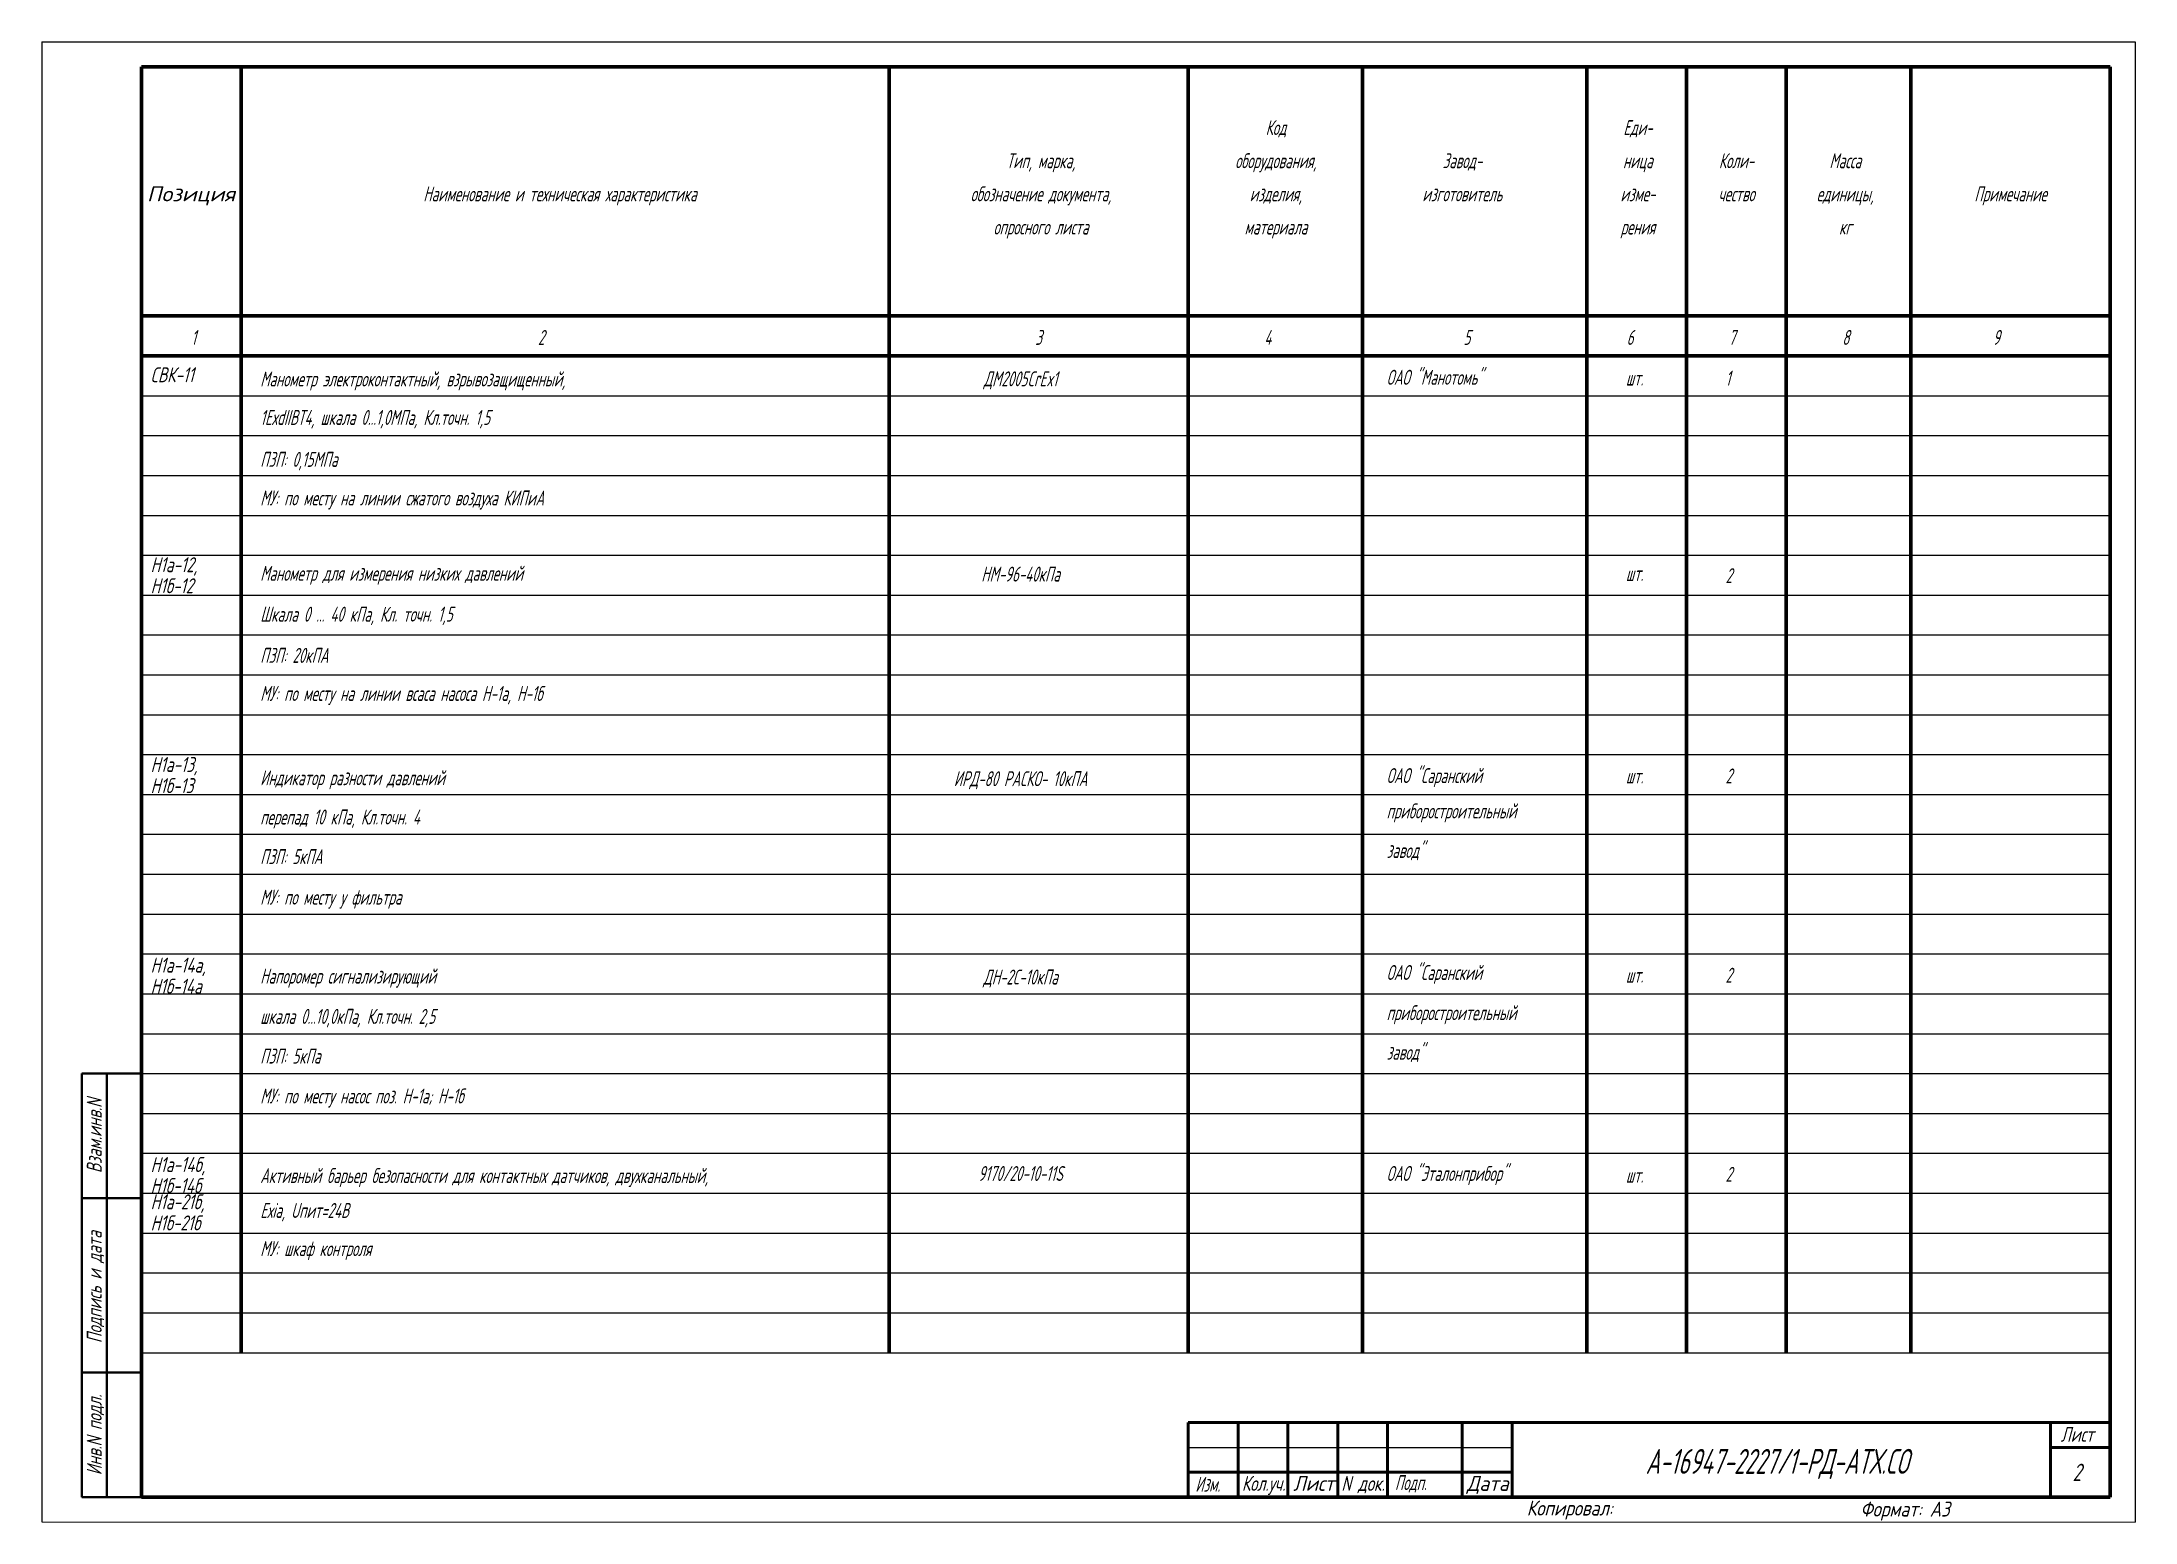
# Model space of a CAD drawing. Header units: millimetres. Extents: x -338 to 6826, y -8218 to 3153.
# Drawn here: x 2478.9 to 2898.9, y 2462 to 2759 of the extents above; entities that cross this region are included whole.
import ezdxf
from ezdxf.enums import TextEntityAlignment as Align

# ---------------------------------------------------------------- set-up
doc = ezdxf.new("R2010")
doc.units = ezdxf.units.MM
for name, color, linetype, lineweight in [('Обводка', 6, 'Continuous', 25), ('Рамка тонкая', 5, 'Continuous', 25), ('Текст_КИП', 2, 'Continuous', 25)]:
    doc.layers.add(name, color=color, linetype=linetype, lineweight=lineweight)
doc.styles.add('Simplex', font='simplex.shx', dxfattribs={"width": 0.7, "oblique": 15})

msp = doc.modelspace()

# ---------------------------------------------------------------- texts
at = {"color": 2, "style": 'Simplex', "oblique": 15, "width": 0.7}
for s, p in [('Взам.инв.N', (2490.88, 2539.48)), ('Подпись и дата', (2490.88, 2509.12)), ('Инв.N подл.', (2490.88, 2479.48))]:
    msp.add_text(s, height=3, rotation=90, dxfattribs=at).set_placement(p, align=Align.CENTER)
at = {"layer": 'Текст_КИП', "style": 'Simplex', "oblique": 15, "width": 0.6}
for s, p in [('Код', (2726.46, 2740.28)), ('Еди-', (2799.08, 2740.28)), ('Тип, марка,', (2679.33, 2733.63)), ('оборудования,', (2726.46, 2733.63)), ('Завод-', (2763.86, 2733.63)), ('ница', (2799.08, 2733.63)), ('Коли-', (2818.86, 2733.63)), ('Масса', (2840.7, 2733.63)), ('Наименование и техническая характеристика', (2582.81, 2726.98)), ('обозначение документа,', (2679.33, 2726.98)), ('изделия,', (2726.46, 2726.98)), ('изготовитель', (2763.86, 2726.98)), ('изме-', (2799.08, 2726.98)), ('чество', (2818.86, 2726.98)), ('единицы,', (2840.7, 2726.98)), ('Примечание', (2873.86, 2726.98)), ('опросного листа', (2679.33, 2720.33)), ('материала', (2726.46, 2720.33)), ('рения', (2799.08, 2720.33)), ('кг', (2840.7, 2720.33))]:
    msp.add_text(s, height=3, dxfattribs=at).set_placement(p, align=Align.CENTER)
at = {"layer": 'Текст_КИП', "style": 'Simplex', "oblique": 15}
for s, width, p, p2 in [('Позиция', 0.960052, (2499.95, 2726.98), (2517.64, 2726.98)), ('Кол.уч.', 0.603486, (2719.64, 2468.25), (2728.35, 2468.25)), ('Лист', 0.686041, (2729.93, 2468.25), (2738.16, 2468.25)), ('N док.', 0.628372, (2739.59, 2468.25), (2748.29, 2468.25)), ('Дата', 0.652619, (2764.76, 2468.25), (2773.15, 2468.25))]:
    msp.add_text(s, height=3, dxfattribs=dict(at, width=width)).set_placement(p, p2, align=Align.FIT)
at = {"layer": 'Текст_КИП', "style": 'Simplex', "oblique": 15, "width": 0.6}
for s, height, p in [('1', 3, (2508.84, 2698.18)), ('2', 3, (2578.4, 2698.18)), ('3', 3, (2678.18, 2698.18)), ('4', 3, (2724.13, 2698.18)), ('5', 3, (2764.1, 2698.18)), ('6', 3, (2796.84, 2698.18)), ('7', 3, (2817.3, 2698.18)), ('8', 3, (2840.09, 2698.18)), ('9', 3, (2870.31, 2698.18)), ('А-16947-2227/1-РД-АТХ.СО', 5, (2800.64, 2471.67)), ('Изм.', 3, (2710.3, 2468.09)), ('Подп.', 3, (2750.35, 2468.41))]:
    msp.add_text(s, height=height, dxfattribs=at).set_placement(p)
at = {"layer": 'Текст_КИП', "color": 3, "lineweight": -3, "style": 'Simplex', "oblique": 15}
for s, width, p in [('СВК-11', 0.7, (2500.68, 2690.68)), ('Манометр электроконтактный, взрывозащищенный,', 0.6, (2522.68, 2689.84)), ('ОАО "Манотомь"', 0.6, (2748.68, 2690.18)), ('1', 0.6, (2816.68, 2690)), ('шт.', 0.6, (2796.68, 2690.03)), ('1ЕхdIIВТ4, шкала 0...1,0МПа, Кл.точн. 1,5', 0.6, (2522.68, 2682.12)), ('ПЗП: 0,15МПа', 0.6, (2522.68, 2673.71)), ('МУ: по месту на линии сжатого воздуха КИПиА', 0.6, (2522.68, 2665.97)), ('Манометр для измерения низких давлений', 0.6, (2522.68, 2650.85)), ('шт.', 0.6, (2796.68, 2650.81)), ('2', 0.6, (2816.68, 2650.38)), ('Шкала 0 ... 40 кПа, Кл. точн. 1,5', 0.6, (2522.68, 2642.65)), ('ПЗП: 20кПА', 0.6, (2522.68, 2634.38)), ('МУ: по месту на линии всаса насоса Н-1а, Н-1б', 0.6, (2522.68, 2626.74)), ('Индикатор разности давлений', 0.6, (2522.68, 2609.83)), ('ОАО "Саранский', 0.6, (2748.68, 2610.27)), ('2', 0.6, (2816.68, 2610.2)), ('шт.', 0.6, (2796.68, 2610.2)), ('перепад 10 кПа, Кл.точн. 4', 0.6, (2522.68, 2601.95)), ('приборостроительный', 0.6, (2748.68, 2603.17)), ('ПЗП: 5кПА', 0.6, (2522.68, 2594.01)), ('завод"', 0.6, (2748.68, 2595.24)), ('МУ: по месту у фильтра', 0.6, (2522.68, 2585.87)), ('Н1а-14а,', 0.7, (2500.68, 2572.23)), ('Н1б-14а', 0.7, (2500.68, 2568)), ('Напоромер сигнализирующий', 0.6, (2522.68, 2570.03)), ('ОАО "Саранский', 0.6, (2748.68, 2570.76)), ('шт.', 0.6, (2796.68, 2570.22)), ('2', 0.6, (2816.68, 2570.22)), ('шкала 0...10,0кПа, Кл.точн. 2,5', 0.6, (2522.68, 2561.95)), ('приборостроительный', 0.6, (2748.68, 2562.69)), ('завод"', 0.6, (2748.68, 2554.76)), ('ПЗП: 5кПа', 0.6, (2522.68, 2553.98)), ('МУ: по месту насос поз. Н-1а; Н-1б', 0.6, (2522.68, 2545.98)), ('Н1а-14б,', 0.7, (2500.68, 2532.23)), ('Активный барьер безопасности для контактных датчиков, двухканальный,', 0.6, (2522.68, 2530.02)), ('ОАО "Эталонприбор"', 0.6, (2748.68, 2530.44)), ('2', 0.6, (2816.68, 2530.27)), ('Н1б-14б', 0.7, (2500.68, 2528)), ('шт.', 0.6, (2796.68, 2530.07)), ('Н1а-21б,', 0.7, (2500.68, 2524.75)), ('Ехia, Uпит=24В', 0.6, (2522.68, 2523.01)), ('Н1б-21б', 0.7, (2500.68, 2520.52)), ('МУ: шкаф контроля', 0.6, (2522.68, 2515.36))]:
    msp.add_text(s, height=3, dxfattribs=dict(at, width=width)).set_placement(p)
at = {"layer": 'Текст_КИП', "color": 3, "lineweight": -3, "style": 'Simplex', "oblique": 15, "width": 0.6}
for s, p in [('ДМ2005CrEx1', (2675.22, 2689.87)), ('НМ-96-40кПа', (2675.22, 2650.69)), ('ИРД-80 РАСКО- 10кПА', (2675.22, 2609.64)), ('ДН-2С-10кПа', (2675.22, 2569.85)), ('9170/20-10-11S', (2675.22, 2530.43))]:
    msp.add_text(s, height=3, dxfattribs=at).set_placement(p, align=Align.CENTER)
at = {"layer": 'Текст_КИП', "color": 3, "style": 'Simplex', "oblique": 15}
for s, width, p in [('Н1а-12,', 0.7, (2500.68, 2652.58)), ('Н1б-12', 0.7, (2500.68, 2648.35)), ('Н1а-13,', 0.7, (2500.68, 2612.49)), ('Н1б-13', 0.7, (2500.68, 2608.25)), ('Копировал:', 0.8, (2776.79, 2463.3)), ('Формат: А3', 0.8, (2843.72, 2463.1))]:
    msp.add_text(s, height=3, dxfattribs=dict(at, width=width)).set_placement(p)
at = {"layer": 'Текст_КИП', "lineweight": -3, "style": 'Simplex', "oblique": 15, "width": 0.7}
for s, height, p in [('Лист', 3, (2883.94, 2478.1)), ('2', 3.5, (2886.3, 2470.21))]:
    msp.add_text(s, height=height, dxfattribs=at).set_placement(p)

# ---------------------------------------------------------------- linework, layer by layer
at = {"lineweight": 60}
for p, q in [((2498.86, 2466.98), (2498.86, 2753.98)), ((2498.86, 2753.98), (2893.86, 2753.98)), ((2518.86, 2753.98), (2518.86, 2495.98)), ((2648.86, 2753.98), (2648.86, 2495.98)), ((2708.86, 2753.98), (2708.86, 2495.98)), ((2743.86, 2753.98), (2743.86, 2495.98)), ((2788.86, 2753.98), (2788.86, 2495.98)), ((2808.86, 2753.98), (2808.86, 2495.98)), ((2828.86, 2753.98), (2828.86, 2495.98)), ((2853.86, 2753.98), (2853.86, 2495.98)), ((2893.86, 2753.98), (2893.86, 2466.98)), ((2498.86, 2703.98), (2893.86, 2703.98)), ((2498.86, 2695.98), (2893.86, 2695.98)), ((2893.86, 2466.98), (2498.86, 2466.98))]:
    msp.add_line(p, q, dxfattribs=at)
at = {"color": 7, "lineweight": 40}
for p, q in [((2486.88, 2551.98), (2486.88, 2466.98)), ((2498.88, 2551.98), (2486.88, 2551.98)), ((2491.88, 2551.98), (2491.88, 2466.98)), ((2486.88, 2526.98), (2498.88, 2526.98)), ((2486.88, 2491.98), (2498.88, 2491.98)), ((2486.88, 2466.98), (2498.88, 2466.98))]:
    msp.add_line(p, q, dxfattribs=at)
at = {"lineweight": 50}
for p, q in [((2893.86, 2481.98), (2708.86, 2481.98)), ((2708.86, 2481.98), (2708.86, 2466.98)), ((2718.86, 2466.98), (2718.86, 2481.98)), ((2728.86, 2466.98), (2728.86, 2481.98)), ((2738.86, 2466.98), (2738.86, 2481.98)), ((2748.86, 2466.98), (2748.86, 2481.98)), ((2763.86, 2466.98), (2763.86, 2481.98)), ((2773.86, 2466.98), (2773.86, 2481.98)), ((2881.86, 2466.98), (2881.86, 2481.98)), ((2881.86, 2476.98), (2893.86, 2476.98)), ((2708.86, 2471.98), (2773.86, 2471.98))]:
    msp.add_line(p, q, dxfattribs=at)
at = {"lineweight": -3}
msp.add_line((2708.86, 2476.98), (2773.86, 2476.98), dxfattribs=at)
at = {"layer": 'Обводка', "color": 155}
for p, q in [((2498.86, 2687.98), (2893.86, 2687.98)), ((2498.86, 2679.98), (2893.86, 2679.98)), ((2498.86, 2671.98), (2893.86, 2671.98)), ((2498.86, 2663.98), (2893.86, 2663.98)), ((2498.86, 2655.98), (2893.86, 2655.98)), ((2498.86, 2647.98), (2893.86, 2647.98)), ((2498.86, 2639.98), (2893.86, 2639.98)), ((2498.86, 2631.98), (2893.86, 2631.98)), ((2498.86, 2623.98), (2893.86, 2623.98)), ((2498.86, 2615.98), (2893.86, 2615.98)), ((2498.86, 2607.98), (2893.86, 2607.98)), ((2498.86, 2599.98), (2893.86, 2599.98)), ((2498.86, 2591.98), (2893.86, 2591.98)), ((2498.86, 2583.98), (2893.86, 2583.98)), ((2498.86, 2575.98), (2893.86, 2575.98)), ((2498.86, 2567.98), (2893.86, 2567.98)), ((2498.86, 2559.98), (2893.86, 2559.98)), ((2498.86, 2551.98), (2893.86, 2551.98)), ((2498.86, 2543.98), (2893.86, 2543.98)), ((2498.86, 2535.98), (2893.86, 2535.98)), ((2498.86, 2527.98), (2893.86, 2527.98)), ((2498.86, 2519.98), (2893.86, 2519.98)), ((2498.86, 2511.98), (2893.86, 2511.98)), ((2498.86, 2503.98), (2893.86, 2503.98)), ((2498.86, 2495.98), (2893.86, 2495.98)), ((2498.86, 2495.98), (2893.86, 2495.98))]:
    msp.add_line(p, q, dxfattribs=at)
at = {"layer": 'Рамка тонкая'}
for p, q in [((2478.86, 2758.98), (2898.86, 2758.98)), ((2478.86, 2758.98), (2478.86, 2462.01)), ((2898.86, 2758.98), (2898.86, 2461.98)), ((2478.86, 2462.01), (2898.86, 2461.98))]:
    msp.add_line(p, q, dxfattribs=at)

msp.set_redraw_order([(e.dxf.handle, doc.entitydb.next_handle()) for e in msp.query("TEXT MTEXT ATTDEF DIMENSION ARC_DIMENSION")])  # texts and dimensions are drawn at this point

doc.saveas('drawing.dxf')
